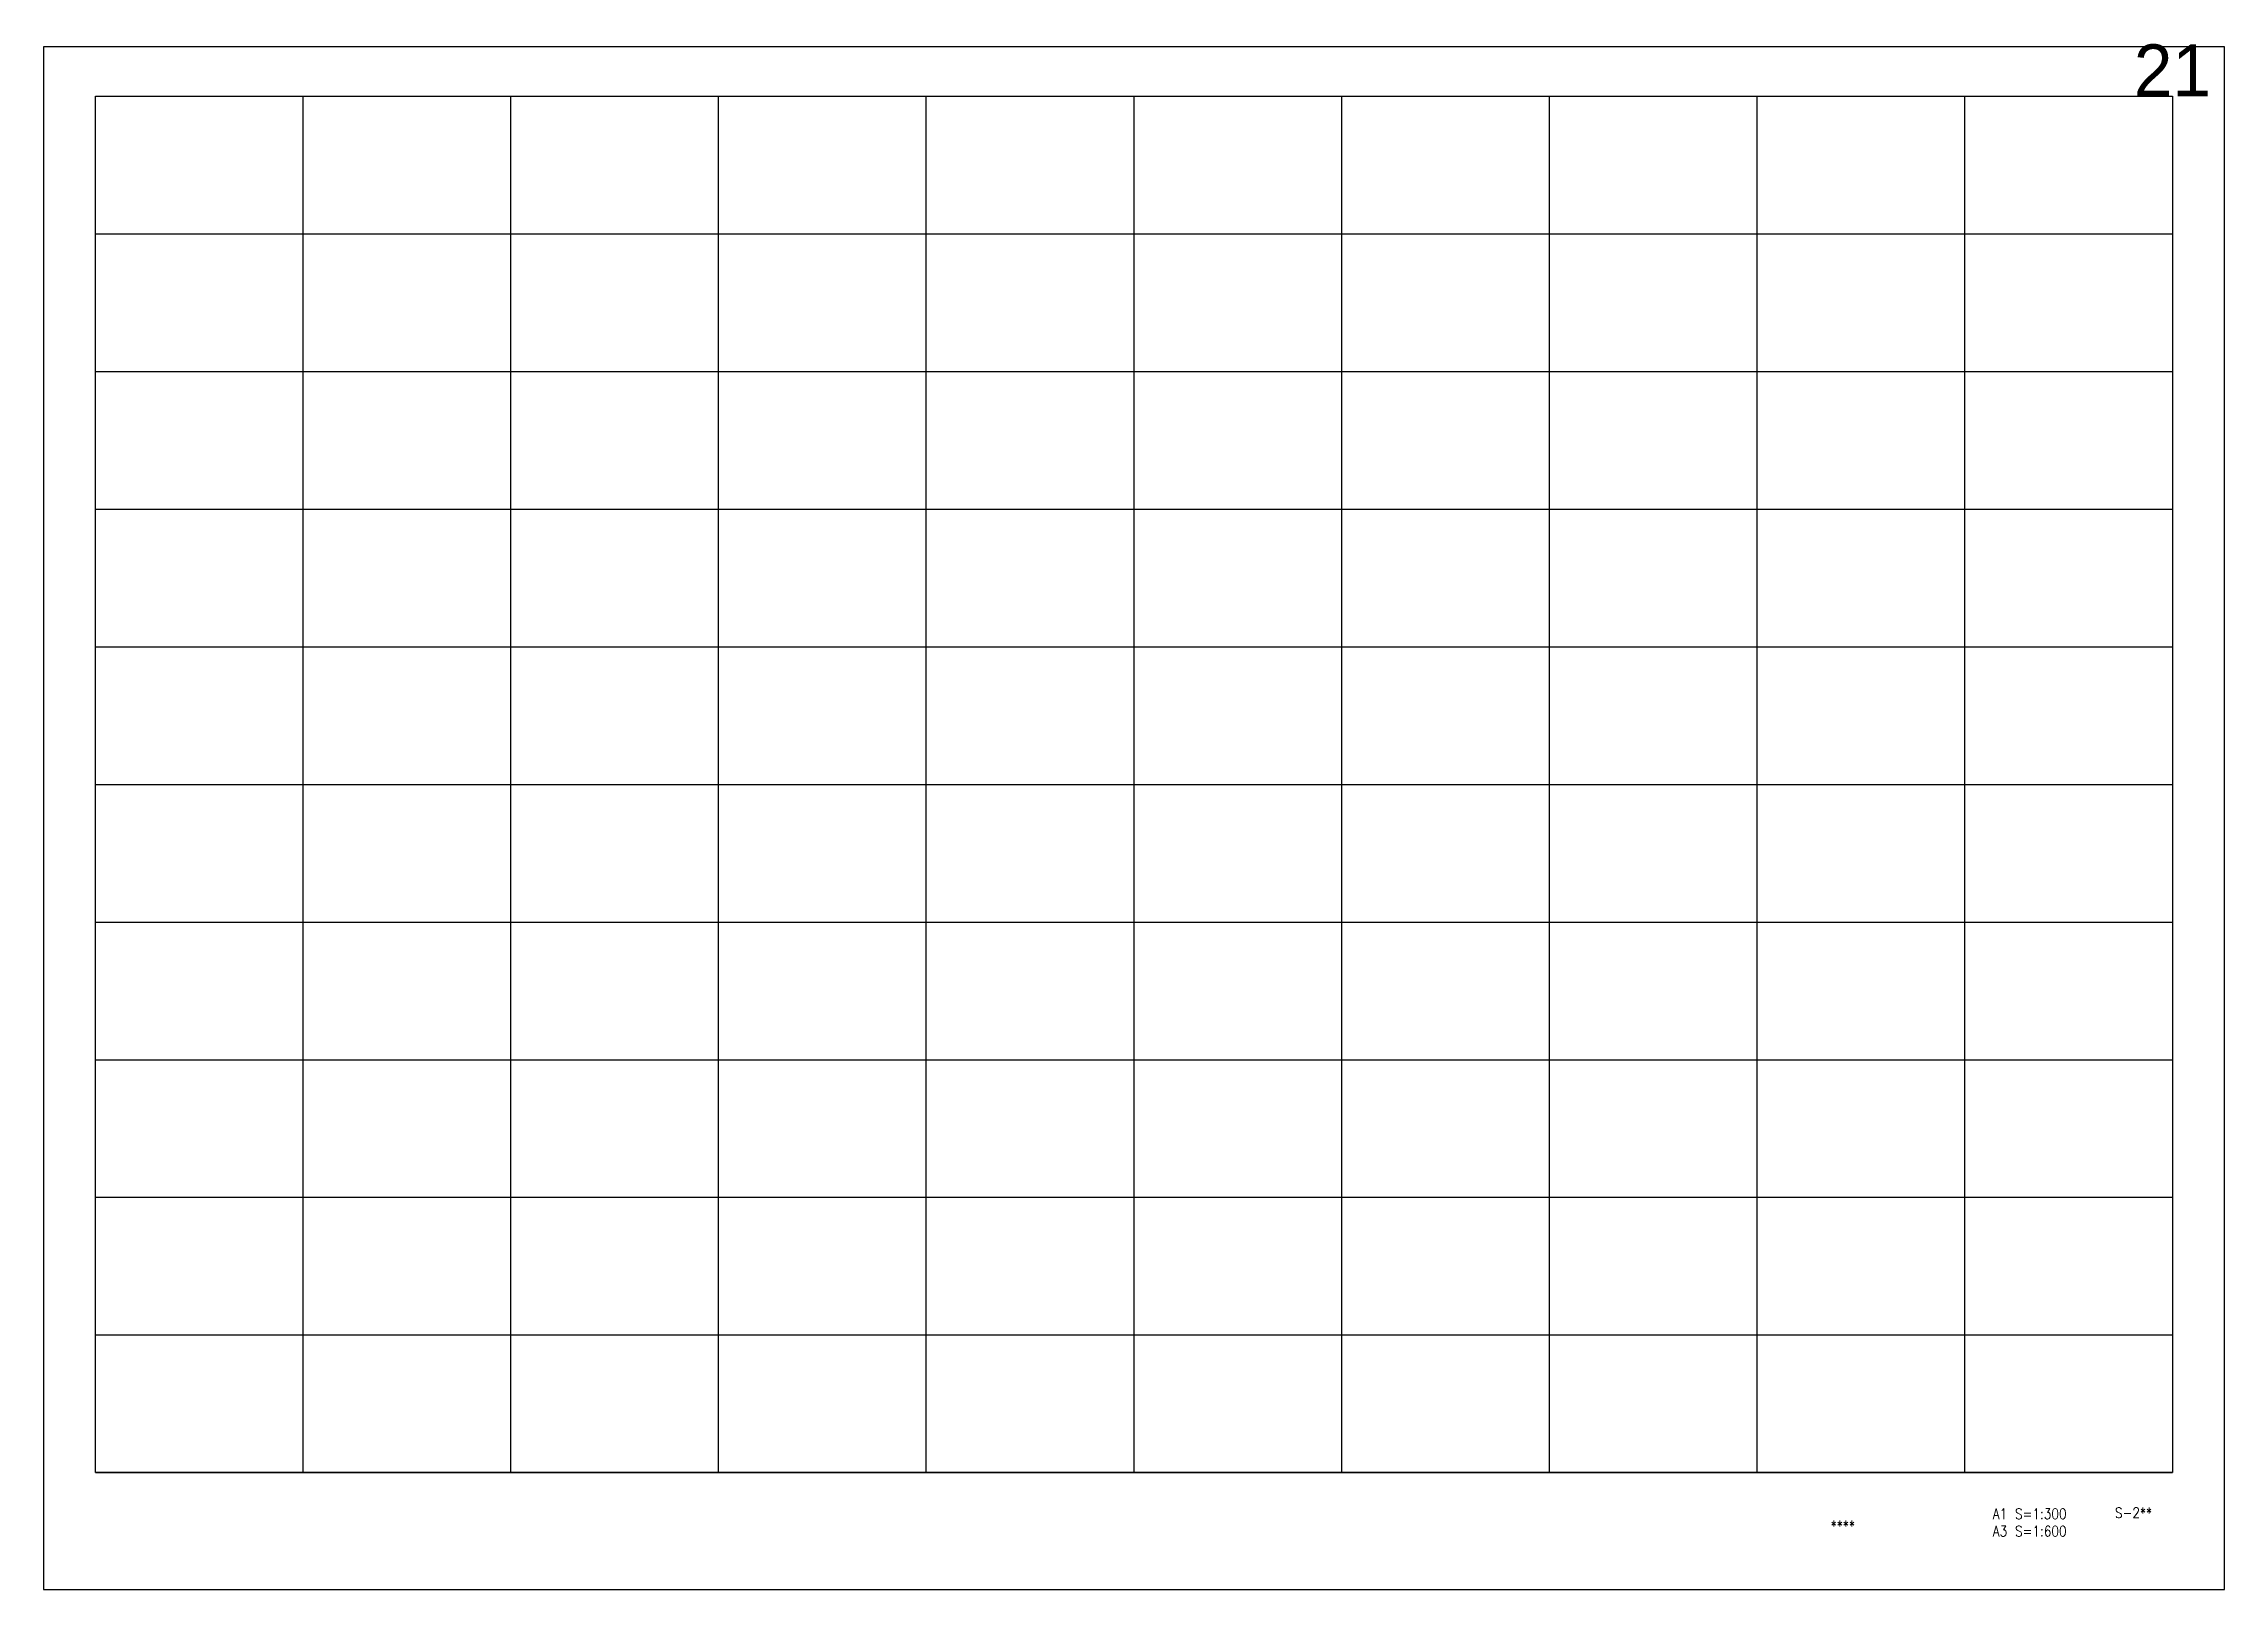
# Model space of a CAD drawing. Extents: x -89331 to 810000, y -1678500 to 210463.
# Drawn here: x 600000 to 810000, y -148500 to 325 of the extents above; entities that cross this region are included whole.
import ezdxf
from ezdxf.enums import TextEntityAlignment as Align

# ---------------------------------------------------------------- set-up
doc = ezdxf.new("R2010")
doc.units = 0
doc.header["$MEASUREMENT"] = 0
doc.layers.add('99_レイアウト枠', color=251, linetype='CONTINUOUS', plot=False)
doc.layers.add('99_頁番号', color=6, linetype='CONTINUOUS')
doc.styles.add('DRACAD', font='txt', dxfattribs={"width": 0.85, "bigfont": 'extfont2'})
doc.styles.get("Standard").update_dxf_attribs({"font": 'Osaka.ttc'})

msp = doc.modelspace()

# ---------------------------------------------------------------- texts
at = {"layer": '99_レイアウト枠'}
msp.add_text('21', height=5000, dxfattribs=at).set_placement((805000, -4750), align=Align.CENTER)
at = {"layer": '99_頁番号', "char_height": 1000, "attachment_point": 5, "style": 'DRACAD'}
for s, insert in [('{S-2**}', (801250, -141125)), ('{  ****  }', (772500, -142375)), ('A1 S=1:300^JA3 S=1:600', (791250, -142060.8))]:
    msp.add_mtext(s, dxfattribs=dict(at, insert=insert))

# ---------------------------------------------------------------- linework, layer by layer
at = {"layer": '99_レイアウト枠'}
for p, q in [((605000, -137250), (605000, -4750)), ((625000, -137250), (625000, -4750)), ((645000, -137250), (645000, -4750)), ((665000, -137250), (665000, -4750)), ((685000, -137250), (685000, -4750)), ((705000, -137250), (705000, -4750)), ((725000, -137250), (725000, -4750)), ((745000, -137250), (745000, -4750)), ((765000, -137250), (765000, -4750)), ((785000, -137250), (785000, -4750)), ((605000, -18000), (805000, -18000)), ((605000, -31250), (805000, -31250)), ((605000, -44500), (805000, -44500)), ((605000, -57750), (805000, -57750)), ((605000, -71000), (805000, -71000)), ((605000, -84250), (805000, -84250)), ((605000, -97500), (805000, -97500)), ((605000, -110750), (805000, -110750)), ((605000, -124000), (805000, -124000)), ((605000, -137250), (805000, -137250))]:
    msp.add_line(p, q, dxfattribs=at)
for points in [[(600000, -148500), (810000, -148500), (810000, 0), (600000, 0)], [(605000, -4750), (805000, -4750), (805000, -137250), (605000, -137250)]]:
    msp.add_lwpolyline(points, close=True, dxfattribs=at)

msp.set_redraw_order([(e.dxf.handle, doc.entitydb.next_handle()) for e in msp.query("TEXT MTEXT ATTDEF DIMENSION ARC_DIMENSION")])  # texts and dimensions are drawn at this point

doc.saveas('drawing.dxf')
